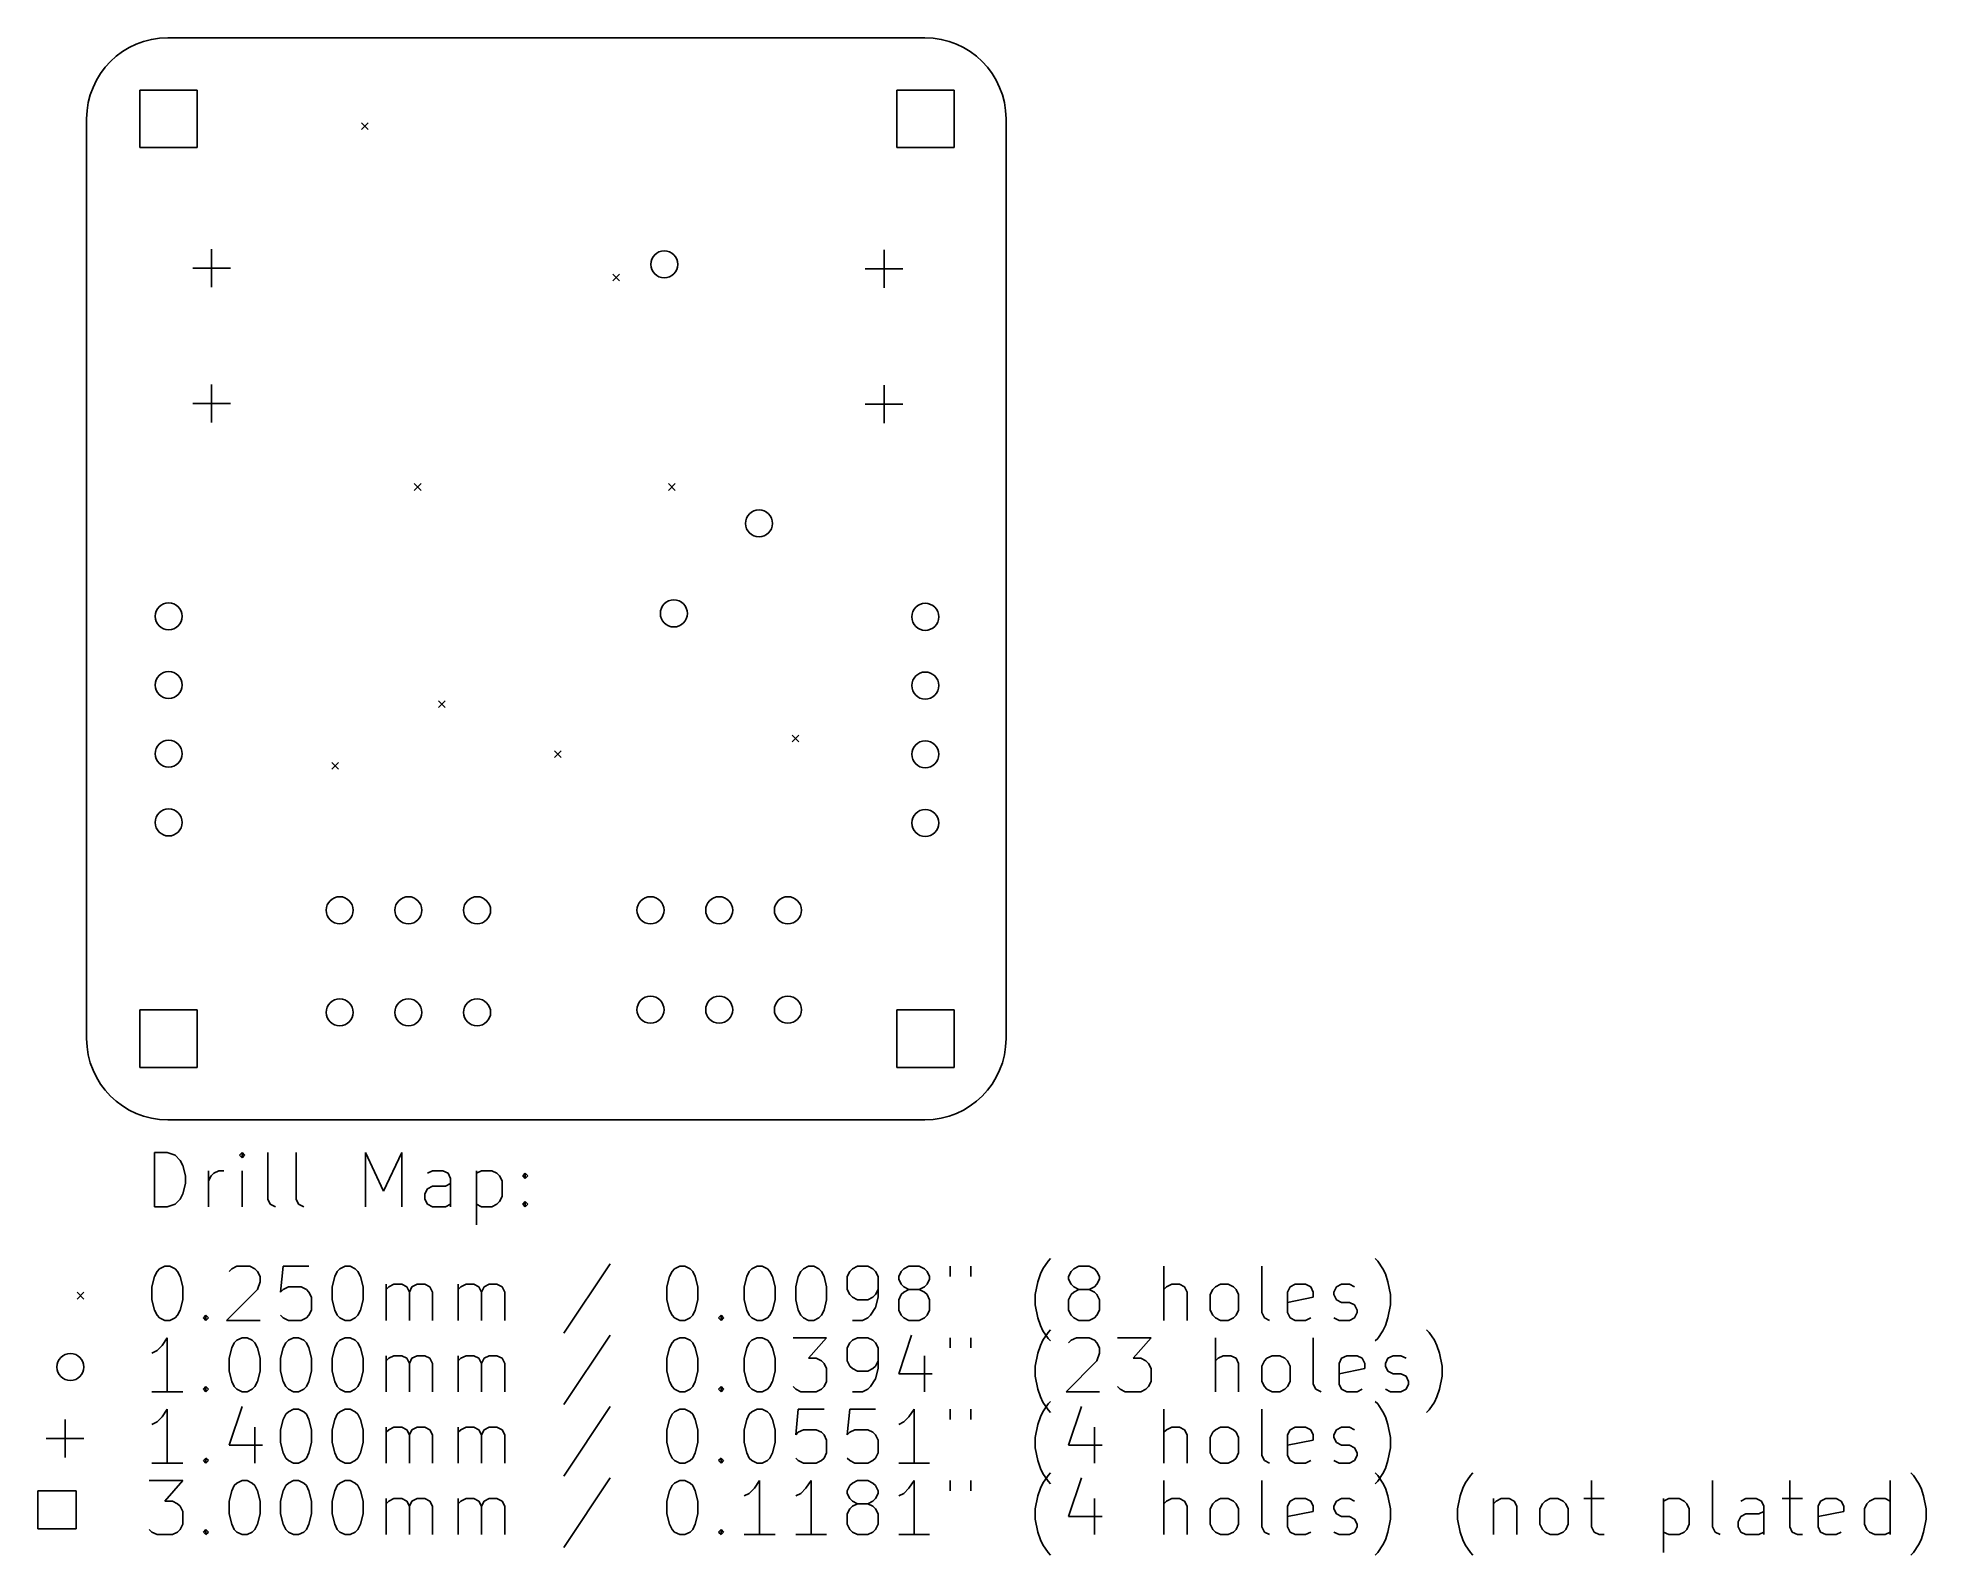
# Model space of a CAD drawing. Extents: x 111.7 to 181.5, y -141.1 to -85.
import ezdxf

# ---------------------------------------------------------------- set-up
doc = ezdxf.new("R2010")
doc.units = 0
doc.layers.add('BLACK', color=7, linetype='CONTINUOUS')

msp = doc.modelspace()

# ---------------------------------------------------------------- linework, layer by layer
at = {"layer": 'BLACK', "linetype": 'CONTINUOUS'}
for p, q in [((116.4872, -84.9934), (144.4872, -84.9934)), ((117.57327, -86.93273), (115.45193, -86.93273)), ((115.45193, -86.93273), (115.45193, -89.05407)), ((117.57327, -89.05407), (117.57327, -86.93273)), ((145.57327, -86.93273), (143.45193, -86.93273)), ((143.45193, -86.93273), (143.45193, -89.05407)), ((145.57327, -89.05407), (145.57327, -86.93273)), ((113.4872, -121.9934), (113.4872, -87.9934)), ((147.4872, -87.9934), (147.4872, -121.9934)), ((123.6492, -88.14), (123.8992, -88.39)), ((123.8992, -88.14), (123.6492, -88.39)), ((115.45193, -89.05407), (117.57327, -89.05407)), ((143.45193, -89.05407), (145.57327, -89.05407)), ((118.11, -92.812), (118.11, -94.212)), ((142.9766, -92.8374), (142.9766, -94.2374)), ((117.41, -93.512), (118.81, -93.512)), ((142.2766, -93.5374), (143.6766, -93.5374)), ((132.9456, -93.728), (133.1956, -93.978)), ((133.1956, -93.728), (132.9456, -93.978)), ((118.11, -97.812), (118.11, -99.212)), ((142.9766, -97.8374), (142.9766, -99.2374)), ((117.41, -98.512), (118.81, -98.512)), ((142.2766, -98.5374), (143.6766, -98.5374)), ((125.605, -101.475), (125.855, -101.725)), ((125.855, -101.475), (125.605, -101.725)), ((135.003, -101.475), (135.253, -101.725)), ((135.253, -101.475), (135.003, -101.725)), ((126.494, -109.5014), (126.744, -109.7514)), ((126.744, -109.5014), (126.494, -109.7514)), ((139.575, -110.7714), (139.825, -111.0214)), ((139.825, -110.7714), (139.575, -111.0214)), ((130.7866, -111.3556), (131.0366, -111.6056)), ((131.0366, -111.3556), (130.7866, -111.6056)), ((122.557, -111.7874), (122.807, -112.0374)), ((122.807, -111.7874), (122.557, -112.0374)), ((117.57327, -120.93273), (115.45193, -120.93273)), ((115.45193, -120.93273), (115.45193, -123.05407)), ((117.57327, -123.05407), (117.57327, -120.93273)), ((145.57327, -120.93273), (143.45193, -120.93273)), ((143.45193, -120.93273), (143.45193, -123.05407)), ((145.57327, -123.05407), (145.57327, -120.93273)), ((115.45193, -123.05407), (117.57327, -123.05407)), ((143.45193, -123.05407), (145.57327, -123.05407)), ((144.4872, -124.9934), (116.4872, -124.9934)), ((115.994968, -128.208238), (115.994968, -126.208238)), ((115.994968, -126.208238), (116.471158, -126.208238)), ((116.471158, -126.208238), (116.756873, -126.303476)), ((116.756873, -126.303476), (116.947349, -126.493952)), ((119.233063, -126.208238), (119.137825, -126.303476)), ((119.137825, -126.303476), (119.233063, -126.398714)), ((119.328301, -126.303476), (119.233063, -126.208238)), ((119.233063, -126.208238), (119.233063, -126.398714)), ((119.233063, -126.398714), (119.328301, -126.303476)), ((120.185444, -127.922523), (120.185444, -126.208238)), ((121.233063, -127.922523), (121.233063, -126.208238)), ((123.804492, -128.208238), (123.804492, -126.208238)), ((123.804492, -126.208238), (124.471159, -127.636809)), ((124.471159, -127.636809), (125.137825, -126.208238)), ((125.137825, -126.208238), (125.137825, -128.208238)), ((116.947349, -126.493952), (117.042587, -126.684428)), ((117.042587, -126.684428), (117.137825, -127.06538)), ((117.137825, -127.06538), (117.137825, -127.351095)), ((117.994968, -128.208238), (117.994968, -126.874904)), ((117.994968, -127.255857), (118.090206, -127.06538)), ((118.090206, -127.06538), (118.185444, -126.970142)), ((118.185444, -126.970142), (118.37592, -126.874904)), ((118.37592, -126.874904), (118.566397, -126.874904)), ((119.233063, -128.208238), (119.233063, -126.874904)), ((126.280682, -126.874904), (126.090206, -126.970142)), ((126.661635, -126.874904), (126.280682, -126.874904)), ((126.852111, -126.970142), (126.661635, -126.874904)), ((126.947349, -127.160619), (126.852111, -126.970142)), ((127.89973, -126.874904), (127.89973, -128.874904)), ((127.89973, -126.970142), (128.090206, -126.874904)), ((128.090206, -126.874904), (128.471159, -126.874904)), ((128.471159, -126.874904), (128.661635, -126.970142)), ((128.661635, -126.970142), (128.756873, -127.06538)), ((128.756873, -127.06538), (128.852111, -127.255857)), ((129.614016, -127.06538), (129.709254, -126.970142)), ((129.709254, -127.160619), (129.614016, -127.06538)), ((129.709254, -126.970142), (129.804492, -127.06538)), ((129.709254, -126.970142), (129.709254, -127.160619)), ((129.804492, -127.06538), (129.709254, -127.160619)), ((117.042587, -127.732047), (116.947349, -127.922523)), ((117.137825, -127.351095), (117.042587, -127.732047)), ((125.994968, -127.732047), (126.090206, -127.541571)), ((125.994968, -127.922523), (125.994968, -127.732047)), ((126.090206, -127.541571), (126.280682, -127.446333)), ((126.280682, -127.446333), (126.756873, -127.446333)), ((126.756873, -127.446333), (126.947349, -127.351095)), ((126.947349, -128.208238), (126.947349, -127.160619)), ((128.852111, -127.255857), (128.852111, -127.827285)), ((116.471158, -128.208238), (115.994968, -128.208238)), ((116.756873, -128.113), (116.471158, -128.208238)), ((116.947349, -127.922523), (116.756873, -128.113)), ((120.280682, -128.113), (120.185444, -127.922523)), ((120.471158, -128.208238), (120.280682, -128.113)), ((121.328301, -128.113), (121.233063, -127.922523)), ((121.518777, -128.208238), (121.328301, -128.113)), ((126.090206, -128.113), (125.994968, -127.922523)), ((126.280682, -128.208238), (126.090206, -128.113)), ((126.756873, -128.208238), (126.280682, -128.208238)), ((126.947349, -128.113), (126.756873, -128.208238)), ((128.090206, -128.208238), (127.89973, -128.113)), ((128.471159, -128.208238), (128.090206, -128.208238)), ((128.661635, -128.113), (128.471159, -128.208238)), ((128.756873, -128.017761), (128.661635, -128.113)), ((128.852111, -127.827285), (128.756873, -128.017761)), ((129.614016, -128.113), (129.709254, -128.017761)), ((129.709254, -128.208238), (129.614016, -128.113)), ((129.709254, -128.017761), (129.804492, -128.113)), ((129.709254, -128.017761), (129.709254, -128.208238)), ((129.804492, -128.113), (129.709254, -128.208238)), ((116.090206, -130.598714), (116.185444, -130.503476)), ((116.185444, -130.503476), (116.37592, -130.408238)), ((116.37592, -130.408238), (116.566397, -130.408238)), ((116.566397, -130.408238), (116.756873, -130.503476)), ((116.756873, -130.503476), (116.852111, -130.598714)), ((118.756873, -130.598714), (118.852111, -130.503476)), ((118.852111, -130.503476), (119.042587, -130.408238)), ((119.042587, -130.408238), (119.518778, -130.408238)), ((119.518778, -130.408238), (119.709254, -130.503476)), ((119.709254, -130.503476), (119.804492, -130.598714)), ((120.756873, -130.408238), (120.661635, -131.360619)), ((121.709254, -130.408238), (120.756873, -130.408238)), ((122.756873, -130.598714), (122.852111, -130.503476)), ((122.852111, -130.503476), (123.042587, -130.408238)), ((123.042587, -130.408238), (123.233064, -130.408238)), ((123.233064, -130.408238), (123.42354, -130.503476)), ((123.42354, -130.503476), (123.518778, -130.598714)), ((132.852112, -130.313), (131.137827, -132.884428)), ((135.137827, -130.598714), (135.233065, -130.503476)), ((135.233065, -130.503476), (135.423541, -130.408238)), ((135.423541, -130.408238), (135.614018, -130.408238)), ((135.614018, -130.408238), (135.804494, -130.503476)), ((135.804494, -130.503476), (135.899732, -130.598714)), ((137.99497, -130.598714), (138.090208, -130.503476)), ((138.090208, -130.503476), (138.280684, -130.408238)), ((138.280684, -130.408238), (138.471161, -130.408238)), ((138.471161, -130.408238), (138.661637, -130.503476)), ((138.661637, -130.503476), (138.756875, -130.598714)), ((139.899732, -130.598714), (139.99497, -130.503476)), ((139.99497, -130.503476), (140.185446, -130.408238)), ((140.185446, -130.408238), (140.375923, -130.408238)), ((140.375923, -130.408238), (140.566399, -130.503476)), ((140.566399, -130.503476), (140.661637, -130.598714)), ((141.804494, -130.503476), (141.709256, -130.598714)), ((141.99497, -130.408238), (141.804494, -130.503476)), ((142.375923, -130.408238), (141.99497, -130.408238)), ((142.566399, -130.503476), (142.375923, -130.408238)), ((142.661637, -130.598714), (142.566399, -130.503476)), ((143.614018, -130.598714), (143.709256, -130.503476)), ((143.709256, -130.503476), (143.899732, -130.408238)), ((143.899732, -130.408238), (144.280685, -130.408238)), ((144.280685, -130.408238), (144.471161, -130.503476)), ((144.471161, -130.503476), (144.566399, -130.598714)), ((145.423542, -130.408238), (145.423542, -130.78919)), ((146.185447, -130.408238), (146.185447, -130.78919)), ((148.756876, -130.693952), (148.852114, -130.503476)), ((148.852114, -130.503476), (149.04259, -130.217761)), ((149.04259, -130.217761), (149.137829, -130.122523)), ((149.899733, -130.598714), (149.994971, -130.503476)), ((149.994971, -130.503476), (150.185447, -130.408238)), ((150.185447, -130.408238), (150.5664, -130.408238)), ((150.5664, -130.408238), (150.756876, -130.503476)), ((150.756876, -130.503476), (150.852114, -130.598714)), ((153.328305, -132.408238), (153.328305, -130.408238)), ((156.947353, -132.122523), (156.947353, -130.408238)), ((161.233068, -130.217761), (161.13783, -130.122523)), ((161.423544, -130.503476), (161.233068, -130.217761)), ((161.518782, -130.693952), (161.423544, -130.503476)), ((115.89973, -131.170142), (115.994968, -130.78919)), ((115.89973, -131.646333), (115.89973, -131.170142)), ((115.994968, -130.78919), (116.090206, -130.598714)), ((116.852111, -130.598714), (116.947349, -130.78919)), ((116.947349, -130.78919), (117.042587, -131.170142)), ((117.042587, -131.170142), (117.042587, -131.646333)), ((119.804492, -131.26538), (118.661635, -132.408238)), ((119.804492, -130.598714), (119.89973, -130.78919)), ((119.89973, -130.979666), (119.804492, -131.26538)), ((119.89973, -130.78919), (119.89973, -130.979666)), ((120.661635, -131.360619), (120.756873, -131.26538)), ((120.756873, -131.26538), (120.947349, -131.170142)), ((120.947349, -131.170142), (121.42354, -131.170142)), ((121.42354, -131.170142), (121.614016, -131.26538)), ((121.614016, -131.26538), (121.709254, -131.360619)), ((122.566397, -131.170142), (122.661635, -130.78919)), ((122.566397, -131.646333), (122.566397, -131.170142)), ((122.661635, -130.78919), (122.756873, -130.598714)), ((123.518778, -130.598714), (123.614016, -130.78919)), ((123.614016, -130.78919), (123.709254, -131.170142)), ((123.709254, -131.170142), (123.709254, -131.646333)), ((124.566397, -132.408238), (124.566397, -131.074904)), ((124.566397, -131.26538), (124.661635, -131.170142)), ((124.661635, -131.170142), (124.852111, -131.074904)), ((124.852111, -131.074904), (125.137826, -131.074904)), ((125.137826, -131.074904), (125.328302, -131.170142)), ((125.328302, -131.170142), (125.42354, -131.360619)), ((125.42354, -131.360619), (125.518778, -131.170142)), ((125.518778, -131.170142), (125.709254, -131.074904)), ((125.709254, -131.074904), (125.994968, -131.074904)), ((125.994968, -131.074904), (126.185445, -131.170142)), ((126.185445, -131.170142), (126.280683, -131.360619)), ((127.233064, -132.408238), (127.233064, -131.074904)), ((127.233064, -131.26538), (127.328302, -131.170142)), ((127.328302, -131.170142), (127.518778, -131.074904)), ((127.518778, -131.074904), (127.804493, -131.074904)), ((127.804493, -131.074904), (127.994969, -131.170142)), ((127.994969, -131.170142), (128.090207, -131.360619)), ((128.090207, -131.360619), (128.185445, -131.170142)), ((128.185445, -131.170142), (128.375921, -131.074904)), ((128.375921, -131.074904), (128.661635, -131.074904)), ((128.661635, -131.074904), (128.852112, -131.170142)), ((128.852112, -131.170142), (128.94735, -131.360619)), ((134.947351, -131.170142), (135.042589, -130.78919)), ((134.947351, -131.646333), (134.947351, -131.170142)), ((135.042589, -130.78919), (135.137827, -130.598714)), ((135.899732, -130.598714), (135.99497, -130.78919)), ((135.99497, -130.78919), (136.090208, -131.170142)), ((136.090208, -131.170142), (136.090208, -131.646333)), ((137.804494, -131.170142), (137.899732, -130.78919)), ((137.804494, -131.646333), (137.804494, -131.170142)), ((137.899732, -130.78919), (137.99497, -130.598714)), ((138.756875, -130.598714), (138.852113, -130.78919)), ((138.852113, -130.78919), (138.947351, -131.170142)), ((138.947351, -131.170142), (138.947351, -131.646333)), ((139.709256, -131.170142), (139.804494, -130.78919)), ((139.709256, -131.646333), (139.709256, -131.170142)), ((139.804494, -130.78919), (139.899732, -130.598714)), ((140.661637, -130.598714), (140.756875, -130.78919)), ((140.756875, -130.78919), (140.852113, -131.170142)), ((140.852113, -131.170142), (140.852113, -131.646333)), ((141.709256, -130.598714), (141.614018, -130.78919)), ((141.614018, -130.78919), (141.614018, -131.26538)), ((141.614018, -131.26538), (141.709256, -131.455857)), ((142.756875, -130.78919), (142.661637, -130.598714)), ((142.661637, -131.455857), (142.756875, -131.26538)), ((142.756875, -131.551095), (142.756875, -130.78919)), ((143.51878, -130.78919), (143.614018, -130.598714)), ((143.51878, -130.884428), (143.51878, -130.78919)), ((143.614018, -131.074904), (143.51878, -130.884428)), ((143.709256, -131.170142), (143.614018, -131.074904)), ((143.899732, -131.26538), (143.709256, -131.170142)), ((143.899732, -131.26538), (143.709256, -131.360619)), ((144.280685, -131.26538), (143.899732, -131.26538)), ((144.471161, -131.170142), (144.280685, -131.26538)), ((144.471161, -131.360619), (144.280685, -131.26538)), ((144.566399, -131.074904), (144.471161, -131.170142)), ((144.566399, -130.598714), (144.661637, -130.78919)), ((144.661637, -130.884428), (144.566399, -131.074904)), ((144.661637, -130.78919), (144.661637, -130.884428)), ((148.5664, -131.455857), (148.661638, -130.979666)), ((148.661638, -130.979666), (148.756876, -130.693952)), ((149.804495, -130.78919), (149.899733, -130.598714)), ((149.804495, -130.884428), (149.804495, -130.78919)), ((149.899733, -131.074904), (149.804495, -130.884428)), ((149.994971, -131.170142), (149.899733, -131.074904)), ((150.185447, -131.26538), (149.994971, -131.170142)), ((150.185447, -131.26538), (149.994971, -131.360619)), ((150.5664, -131.26538), (150.185447, -131.26538)), ((150.756876, -131.170142), (150.5664, -131.26538)), ((150.756876, -131.360619), (150.5664, -131.26538)), ((150.852114, -131.074904), (150.756876, -131.170142)), ((150.852114, -130.598714), (150.947352, -130.78919)), ((150.947352, -130.884428), (150.852114, -131.074904)), ((150.947352, -130.78919), (150.947352, -130.884428)), ((153.423543, -131.170142), (153.328305, -131.26538)), ((153.614019, -131.074904), (153.423543, -131.170142)), ((153.899734, -131.074904), (153.614019, -131.074904)), ((154.09021, -131.170142), (153.899734, -131.074904)), ((154.185448, -131.360619), (154.09021, -131.170142)), ((155.042591, -131.455857), (155.137829, -131.26538)), ((155.137829, -131.26538), (155.233067, -131.170142)), ((155.233067, -131.170142), (155.423543, -131.074904)), ((155.423543, -131.074904), (155.709258, -131.074904)), ((155.709258, -131.074904), (155.899734, -131.170142)), ((155.899734, -131.170142), (155.994972, -131.26538)), ((155.994972, -131.26538), (156.09021, -131.455857)), ((157.899734, -131.360619), (157.994972, -131.170142)), ((157.994972, -131.170142), (158.185448, -131.074904)), ((158.185448, -131.074904), (158.566401, -131.074904)), ((158.566401, -131.074904), (158.756877, -131.170142)), ((158.756877, -131.170142), (158.852115, -131.360619)), ((159.61402, -131.360619), (159.709258, -131.170142)), ((159.709258, -131.170142), (159.899734, -131.074904)), ((159.899734, -131.074904), (160.185448, -131.074904)), ((160.185448, -131.074904), (160.375925, -131.170142)), ((161.61402, -130.979666), (161.518782, -130.693952)), ((161.709258, -131.455857), (161.61402, -130.979666)), ((113.1372, -131.3684), (113.3872, -131.6184)), ((113.3872, -131.3684), (113.1372, -131.6184)), ((115.994968, -132.027285), (115.89973, -131.646333)), ((117.042587, -131.646333), (116.947349, -132.027285)), ((121.709254, -131.360619), (121.804492, -131.551095)), ((121.804492, -131.551095), (121.804492, -132.027285)), ((122.661635, -132.027285), (122.566397, -131.646333)), ((123.709254, -131.646333), (123.614016, -132.027285)), ((125.42354, -131.360619), (125.42354, -132.408238)), ((126.280683, -131.360619), (126.280683, -132.408238)), ((128.090207, -131.360619), (128.090207, -132.408238)), ((128.94735, -131.360619), (128.94735, -132.408238)), ((135.042589, -132.027285), (134.947351, -131.646333)), ((136.090208, -131.646333), (135.99497, -132.027285)), ((137.899732, -132.027285), (137.804494, -131.646333)), ((138.947351, -131.646333), (138.852113, -132.027285)), ((139.804494, -132.027285), (139.709256, -131.646333)), ((140.852113, -131.646333), (140.756875, -132.027285)), ((141.709256, -131.455857), (141.804494, -131.551095)), ((141.804494, -131.551095), (141.99497, -131.646333)), ((141.99497, -131.646333), (142.375923, -131.646333)), ((142.375923, -131.646333), (142.566399, -131.551095)), ((142.471161, -132.217761), (142.661637, -131.932047)), ((142.566399, -131.551095), (142.661637, -131.455857)), ((142.661637, -131.932047), (142.756875, -131.551095)), ((143.614018, -131.455857), (143.51878, -131.646333)), ((143.51878, -131.646333), (143.51878, -132.027285)), ((143.709256, -131.360619), (143.614018, -131.455857)), ((144.566399, -131.455857), (144.471161, -131.360619)), ((144.661637, -131.646333), (144.566399, -131.455857)), ((144.661637, -132.027285), (144.661637, -131.646333)), ((148.5664, -131.836809), (148.5664, -131.455857)), ((148.661638, -132.313), (148.5664, -131.836809)), ((149.899733, -131.455857), (149.804495, -131.646333)), ((149.804495, -131.646333), (149.804495, -132.027285)), ((149.994971, -131.360619), (149.899733, -131.455857)), ((150.852114, -131.455857), (150.756876, -131.360619)), ((150.947352, -131.646333), (150.852114, -131.455857)), ((150.947352, -132.027285), (150.947352, -131.646333)), ((154.185448, -132.408238), (154.185448, -131.360619)), ((155.042591, -132.027285), (155.042591, -131.455857)), ((156.09021, -131.455857), (156.09021, -132.027285)), ((157.899734, -132.122523), (157.899734, -131.360619)), ((158.852115, -131.551095), (157.899734, -131.741571)), ((158.852115, -131.360619), (158.852115, -131.551095)), ((159.61402, -131.455857), (159.61402, -131.360619)), ((159.709258, -131.646333), (159.61402, -131.455857)), ((159.899734, -131.741571), (159.709258, -131.646333)), ((160.185448, -131.741571), (159.899734, -131.741571)), ((160.375925, -131.836809), (160.185448, -131.741571)), ((160.471163, -132.027285), (160.375925, -131.836809)), ((161.61402, -132.313), (161.709258, -131.836809)), ((161.709258, -131.836809), (161.709258, -131.455857)), ((116.090206, -132.217761), (115.994968, -132.027285)), ((116.185444, -132.313), (116.090206, -132.217761)), ((116.37592, -132.408238), (116.185444, -132.313)), ((116.566397, -132.408238), (116.37592, -132.408238)), ((116.756873, -132.313), (116.566397, -132.408238)), ((116.852111, -132.217761), (116.756873, -132.313)), ((116.947349, -132.027285), (116.852111, -132.217761)), ((117.804492, -132.313), (117.89973, -132.217761)), ((117.89973, -132.408238), (117.804492, -132.313)), ((117.89973, -132.217761), (117.994968, -132.313)), ((117.89973, -132.217761), (117.89973, -132.408238)), ((117.994968, -132.313), (117.89973, -132.408238)), ((118.661635, -132.408238), (119.89973, -132.408238)), ((120.756873, -132.313), (120.661635, -132.217761)), ((120.947349, -132.408238), (120.756873, -132.313)), ((121.42354, -132.408238), (120.947349, -132.408238)), ((121.614016, -132.313), (121.42354, -132.408238)), ((121.709254, -132.217761), (121.614016, -132.313)), ((121.804492, -132.027285), (121.709254, -132.217761)), ((122.756873, -132.217761), (122.661635, -132.027285)), ((122.852111, -132.313), (122.756873, -132.217761)), ((123.042587, -132.408238), (122.852111, -132.313)), ((123.233064, -132.408238), (123.042587, -132.408238)), ((123.42354, -132.313), (123.233064, -132.408238)), ((123.518778, -132.217761), (123.42354, -132.313)), ((123.614016, -132.027285), (123.518778, -132.217761)), ((135.137827, -132.217761), (135.042589, -132.027285)), ((135.233065, -132.313), (135.137827, -132.217761)), ((135.423541, -132.408238), (135.233065, -132.313)), ((135.614018, -132.408238), (135.423541, -132.408238)), ((135.804494, -132.313), (135.614018, -132.408238)), ((135.899732, -132.217761), (135.804494, -132.313)), ((135.99497, -132.027285), (135.899732, -132.217761)), ((136.852113, -132.313), (136.947351, -132.217761)), ((136.947351, -132.408238), (136.852113, -132.313)), ((136.947351, -132.217761), (137.042589, -132.313)), ((136.947351, -132.217761), (136.947351, -132.408238)), ((137.042589, -132.313), (136.947351, -132.408238)), ((137.99497, -132.217761), (137.899732, -132.027285)), ((138.090208, -132.313), (137.99497, -132.217761)), ((138.280684, -132.408238), (138.090208, -132.313)), ((138.471161, -132.408238), (138.280684, -132.408238)), ((138.661637, -132.313), (138.471161, -132.408238)), ((138.756875, -132.217761), (138.661637, -132.313)), ((138.852113, -132.027285), (138.756875, -132.217761)), ((139.899732, -132.217761), (139.804494, -132.027285)), ((139.99497, -132.313), (139.899732, -132.217761)), ((140.185446, -132.408238), (139.99497, -132.313)), ((140.375923, -132.408238), (140.185446, -132.408238)), ((140.566399, -132.313), (140.375923, -132.408238)), ((140.661637, -132.217761), (140.566399, -132.313)), ((140.756875, -132.027285), (140.661637, -132.217761)), ((141.804494, -132.408238), (142.185446, -132.408238)), ((142.185446, -132.408238), (142.375923, -132.313)), ((142.375923, -132.313), (142.471161, -132.217761)), ((143.51878, -132.027285), (143.614018, -132.217761)), ((143.614018, -132.217761), (143.709256, -132.313)), ((143.709256, -132.313), (143.899732, -132.408238)), ((143.899732, -132.408238), (144.280685, -132.408238)), ((144.280685, -132.408238), (144.471161, -132.313)), ((144.471161, -132.313), (144.566399, -132.217761)), ((144.566399, -132.217761), (144.661637, -132.027285)), ((148.756876, -132.598714), (148.661638, -132.313)), ((148.852114, -132.78919), (148.756876, -132.598714)), ((149.804495, -132.027285), (149.899733, -132.217761)), ((149.899733, -132.217761), (149.994971, -132.313)), ((149.994971, -132.313), (150.185447, -132.408238)), ((150.185447, -132.408238), (150.5664, -132.408238)), ((150.5664, -132.408238), (150.756876, -132.313)), ((150.756876, -132.313), (150.852114, -132.217761)), ((150.852114, -132.217761), (150.947352, -132.027285)), ((155.137829, -132.217761), (155.042591, -132.027285)), ((155.233067, -132.313), (155.137829, -132.217761)), ((155.423543, -132.408238), (155.233067, -132.313)), ((155.709258, -132.408238), (155.423543, -132.408238)), ((155.899734, -132.313), (155.709258, -132.408238)), ((155.994972, -132.217761), (155.899734, -132.313)), ((156.09021, -132.027285), (155.994972, -132.217761)), ((157.042591, -132.313), (156.947353, -132.122523)), ((157.233067, -132.408238), (157.042591, -132.313)), ((157.994972, -132.313), (157.899734, -132.122523)), ((158.185448, -132.408238), (157.994972, -132.313)), ((158.566401, -132.408238), (158.185448, -132.408238)), ((158.756877, -132.313), (158.566401, -132.408238)), ((159.61402, -132.313), (159.804496, -132.408238)), ((159.804496, -132.408238), (160.185448, -132.408238)), ((160.185448, -132.408238), (160.375925, -132.313)), ((160.375925, -132.313), (160.471163, -132.122523)), ((160.471163, -132.122523), (160.471163, -132.027285)), ((161.423544, -132.78919), (161.518782, -132.598714)), ((161.518782, -132.598714), (161.61402, -132.313)), ((116.280682, -133.333952), (116.090206, -133.524428)), ((116.471158, -133.048238), (116.280682, -133.333952)), ((116.471158, -135.048238), (116.471158, -133.048238)), ((118.852111, -133.42919), (118.947349, -133.238714)), ((118.947349, -133.238714), (119.042587, -133.143476)), ((119.042587, -133.143476), (119.233063, -133.048238)), ((119.233063, -133.048238), (119.42354, -133.048238)), ((119.42354, -133.048238), (119.614016, -133.143476)), ((119.614016, -133.143476), (119.709254, -133.238714)), ((119.709254, -133.238714), (119.804492, -133.42919)), ((120.756873, -133.42919), (120.852111, -133.238714)), ((120.852111, -133.238714), (120.947349, -133.143476)), ((120.947349, -133.143476), (121.137825, -133.048238)), ((121.137825, -133.048238), (121.328302, -133.048238)), ((121.328302, -133.048238), (121.518778, -133.143476)), ((121.518778, -133.143476), (121.614016, -133.238714)), ((121.614016, -133.238714), (121.709254, -133.42919)), ((122.661635, -133.42919), (122.756873, -133.238714)), ((122.756873, -133.238714), (122.852111, -133.143476)), ((122.852111, -133.143476), (123.042587, -133.048238)), ((123.042587, -133.048238), (123.233064, -133.048238)), ((123.233064, -133.048238), (123.42354, -133.143476)), ((123.42354, -133.143476), (123.518778, -133.238714)), ((123.518778, -133.238714), (123.614016, -133.42919)), ((132.852112, -132.953), (131.137827, -135.524428)), ((135.042589, -133.42919), (135.137827, -133.238714)), ((135.137827, -133.238714), (135.233065, -133.143476)), ((135.233065, -133.143476), (135.423541, -133.048238)), ((135.423541, -133.048238), (135.614018, -133.048238)), ((135.614018, -133.048238), (135.804494, -133.143476)), ((135.804494, -133.143476), (135.899732, -133.238714)), ((135.899732, -133.238714), (135.99497, -133.42919)), ((137.899732, -133.42919), (137.99497, -133.238714)), ((137.99497, -133.238714), (138.090208, -133.143476)), ((138.090208, -133.143476), (138.280684, -133.048238)), ((138.280684, -133.048238), (138.471161, -133.048238)), ((138.471161, -133.048238), (138.661637, -133.143476)), ((138.661637, -133.143476), (138.756875, -133.238714)), ((138.756875, -133.238714), (138.852113, -133.42919)), ((139.614018, -133.048238), (140.852113, -133.048238)), ((140.852113, -133.048238), (140.185446, -133.810142)), ((141.709256, -133.238714), (141.614018, -133.42919)), ((141.804494, -133.143476), (141.709256, -133.238714)), ((141.99497, -133.048238), (141.804494, -133.143476)), ((142.375923, -133.048238), (141.99497, -133.048238)), ((142.566399, -133.143476), (142.375923, -133.048238)), ((142.661637, -133.238714), (142.566399, -133.143476)), ((142.756875, -133.42919), (142.661637, -133.238714)), ((143.99497, -132.953), (143.51878, -134.381571)), ((145.423542, -133.048238), (145.423542, -133.42919)), ((146.185447, -133.048238), (146.185447, -133.42919)), ((148.661638, -133.619666), (148.756876, -133.333952)), ((148.756876, -133.333952), (148.852114, -133.143476)), ((149.04259, -133.074904), (148.852114, -132.78919)), ((148.852114, -133.143476), (149.04259, -132.857761)), ((149.04259, -132.857761), (149.137829, -132.762523)), ((149.137829, -133.170142), (149.04259, -133.074904)), ((149.804495, -133.238714), (149.899733, -133.143476)), ((149.899733, -133.143476), (150.090209, -133.048238)), ((150.090209, -133.048238), (150.5664, -133.048238)), ((150.5664, -133.048238), (150.756876, -133.143476)), ((150.756876, -133.143476), (150.852114, -133.238714)), ((150.852114, -133.238714), (150.947352, -133.42919)), ((151.614019, -133.048238), (152.852114, -133.048238)), ((152.852114, -133.048238), (152.185447, -133.810142)), ((155.233067, -135.048238), (155.233067, -133.048238)), ((158.852115, -134.762523), (158.852115, -133.048238)), ((161.13783, -133.170142), (161.233068, -133.074904)), ((161.233068, -133.074904), (161.423544, -132.78919)), ((163.13783, -132.857761), (163.042592, -132.762523)), ((163.328306, -133.143476), (163.13783, -132.857761)), ((163.423544, -133.333952), (163.328306, -133.143476)), ((163.518782, -133.619666), (163.423544, -133.333952)), ((116.090206, -133.524428), (115.89973, -133.619666)), ((118.756873, -133.810142), (118.852111, -133.42919)), ((118.756873, -134.286333), (118.756873, -133.810142)), ((119.804492, -133.42919), (119.89973, -133.810142)), ((119.89973, -133.810142), (119.89973, -134.286333)), ((120.661635, -133.810142), (120.756873, -133.42919)), ((120.661635, -134.286333), (120.661635, -133.810142)), ((121.709254, -133.42919), (121.804492, -133.810142)), ((121.804492, -133.810142), (121.804492, -134.286333)), ((122.566397, -133.810142), (122.661635, -133.42919)), ((122.566397, -134.286333), (122.566397, -133.810142)), ((123.614016, -133.42919), (123.709254, -133.810142)), ((123.709254, -133.810142), (123.709254, -134.286333)), ((124.566397, -135.048238), (124.566397, -133.714904)), ((124.566397, -133.90538), (124.661635, -133.810142)), ((124.661635, -133.810142), (124.852111, -133.714904)), ((124.852111, -133.714904), (125.137826, -133.714904)), ((125.137826, -133.714904), (125.328302, -133.810142)), ((125.328302, -133.810142), (125.42354, -134.000619)), ((125.42354, -134.000619), (125.518778, -133.810142)), ((125.42354, -134.000619), (125.42354, -135.048238)), ((125.518778, -133.810142), (125.709254, -133.714904)), ((125.709254, -133.714904), (125.994968, -133.714904)), ((125.994968, -133.714904), (126.185445, -133.810142)), ((126.185445, -133.810142), (126.280683, -134.000619)), ((126.280683, -134.000619), (126.280683, -135.048238)), ((127.233064, -135.048238), (127.233064, -133.714904)), ((127.233064, -133.90538), (127.328302, -133.810142)), ((127.328302, -133.810142), (127.518778, -133.714904)), ((127.518778, -133.714904), (127.804493, -133.714904)), ((127.804493, -133.714904), (127.994969, -133.810142)), ((127.994969, -133.810142), (128.090207, -134.000619)), ((128.090207, -134.000619), (128.185445, -133.810142)), ((128.090207, -134.000619), (128.090207, -135.048238)), ((128.185445, -133.810142), (128.375921, -133.714904)), ((128.375921, -133.714904), (128.661635, -133.714904)), ((128.661635, -133.714904), (128.852112, -133.810142)), ((128.852112, -133.810142), (128.94735, -134.000619)), ((128.94735, -134.000619), (128.94735, -135.048238)), ((134.947351, -133.810142), (135.042589, -133.42919)), ((134.947351, -134.286333), (134.947351, -133.810142)), ((135.99497, -133.42919), (136.090208, -133.810142)), ((136.090208, -133.810142), (136.090208, -134.286333)), ((137.804494, -133.810142), (137.899732, -133.42919)), ((137.804494, -134.286333), (137.804494, -133.810142)), ((138.852113, -133.42919), (138.947351, -133.810142)), ((138.947351, -133.810142), (138.947351, -134.286333)), ((140.185446, -133.810142), (140.471161, -133.810142)), ((140.471161, -133.810142), (140.661637, -133.90538)), ((140.661637, -133.90538), (140.756875, -134.000619)), ((140.756875, -134.000619), (140.852113, -134.191095)), ((141.614018, -133.42919), (141.614018, -133.90538)), ((141.614018, -133.90538), (141.709256, -134.095857)), ((142.661637, -134.095857), (142.756875, -133.90538)), ((142.756875, -134.191095), (142.756875, -133.42919)), ((144.471161, -133.714904), (144.471161, -135.048238)), ((148.5664, -134.095857), (148.661638, -133.619666)), ((150.852114, -133.90538), (149.709257, -135.048238)), ((150.947352, -133.619666), (150.852114, -133.90538)), ((150.947352, -133.42919), (150.947352, -133.619666)), ((152.185447, -133.810142), (152.471162, -133.810142)), ((152.471162, -133.810142), (152.661638, -133.90538)), ((152.661638, -133.90538), (152.756876, -134.000619)), ((152.756876, -134.000619), (152.852114, -134.191095)), ((155.328305, -133.810142), (155.233067, -133.90538)), ((155.518781, -133.714904), (155.328305, -133.810142)), ((155.804496, -133.714904), (155.518781, -133.714904)), ((155.994972, -133.810142), (155.804496, -133.714904)), ((156.09021, -134.000619), (155.994972, -133.810142)), ((156.09021, -135.048238), (156.09021, -134.000619)), ((156.947353, -134.095857), (157.042591, -133.90538)), ((157.042591, -133.90538), (157.137829, -133.810142)), ((157.137829, -133.810142), (157.328305, -133.714904)), ((157.328305, -133.714904), (157.61402, -133.714904)), ((157.61402, -133.714904), (157.804496, -133.810142)), ((157.804496, -133.810142), (157.899734, -133.90538)), ((157.899734, -133.90538), (157.994972, -134.095857)), ((159.804496, -134.000619), (159.899734, -133.810142)), ((159.804496, -134.762523), (159.804496, -134.000619)), ((159.899734, -133.810142), (160.09021, -133.714904)), ((160.09021, -133.714904), (160.471163, -133.714904)), ((160.471163, -133.714904), (160.661639, -133.810142)), ((160.661639, -133.810142), (160.756877, -134.000619)), ((160.756877, -134.000619), (160.756877, -134.191095)), ((161.518782, -134.000619), (161.61402, -133.810142)), ((161.518782, -134.095857), (161.518782, -134.000619)), ((161.61402, -133.810142), (161.804496, -133.714904)), ((161.804496, -133.714904), (162.09021, -133.714904)), ((162.09021, -133.714904), (162.280687, -133.810142)), ((163.61402, -134.095857), (163.518782, -133.619666)), ((118.852111, -134.667285), (118.756873, -134.286333)), ((118.947349, -134.857761), (118.852111, -134.667285)), ((119.804492, -134.667285), (119.709254, -134.857761)), ((119.89973, -134.286333), (119.804492, -134.667285)), ((120.756873, -134.667285), (120.661635, -134.286333)), ((120.852111, -134.857761), (120.756873, -134.667285)), ((121.709254, -134.667285), (121.614016, -134.857761)), ((121.804492, -134.286333), (121.709254, -134.667285)), ((122.661635, -134.667285), (122.566397, -134.286333)), ((122.756873, -134.857761), (122.661635, -134.667285)), ((123.614016, -134.667285), (123.518778, -134.857761)), ((123.709254, -134.286333), (123.614016, -134.667285)), ((135.042589, -134.667285), (134.947351, -134.286333)), ((135.137827, -134.857761), (135.042589, -134.667285)), ((135.99497, -134.667285), (135.899732, -134.857761)), ((136.090208, -134.286333), (135.99497, -134.667285)), ((137.899732, -134.667285), (137.804494, -134.286333)), ((137.99497, -134.857761), (137.899732, -134.667285)), ((138.852113, -134.667285), (138.756875, -134.857761)), ((138.947351, -134.286333), (138.852113, -134.667285)), ((140.852113, -134.667285), (140.756875, -134.857761)), ((140.852113, -134.191095), (140.852113, -134.667285)), ((141.709256, -134.095857), (141.804494, -134.191095)), ((141.804494, -134.191095), (141.99497, -134.286333)), ((141.99497, -134.286333), (142.375923, -134.286333)), ((142.375923, -134.286333), (142.566399, -134.191095)), ((142.471161, -134.857761), (142.661637, -134.572047)), ((142.566399, -134.191095), (142.661637, -134.095857)), ((142.661637, -134.572047), (142.756875, -134.191095)), ((143.51878, -134.381571), (144.756875, -134.381571)), ((148.5664, -134.476809), (148.5664, -134.095857)), ((148.661638, -134.953), (148.5664, -134.476809)), ((152.852114, -134.667285), (152.756876, -134.857761)), ((152.852114, -134.191095), (152.852114, -134.667285)), ((156.947353, -134.667285), (156.947353, -134.095857)), ((157.042591, -134.857761), (156.947353, -134.667285)), ((157.994972, -134.667285), (157.899734, -134.857761)), ((157.994972, -134.095857), (157.994972, -134.667285)), ((158.947353, -134.953), (158.852115, -134.762523)), ((160.756877, -134.191095), (159.804496, -134.381571)), ((159.899734, -134.953), (159.804496, -134.762523)), ((161.61402, -134.286333), (161.518782, -134.095857)), ((161.804496, -134.381571), (161.61402, -134.286333)), ((162.09021, -134.381571), (161.804496, -134.381571)), ((162.280687, -134.476809), (162.09021, -134.381571)), ((162.375925, -134.667285), (162.280687, -134.476809)), ((162.280687, -134.953), (162.375925, -134.762523)), ((162.375925, -134.762523), (162.375925, -134.667285)), ((163.518782, -134.953), (163.61402, -134.476809)), ((163.61402, -134.476809), (163.61402, -134.095857)), ((117.042587, -135.048238), (115.89973, -135.048238)), ((117.804492, -134.953), (117.89973, -134.857761)), ((117.89973, -135.048238), (117.804492, -134.953)), ((117.89973, -134.857761), (117.994968, -134.953)), ((117.89973, -134.857761), (117.89973, -135.048238)), ((117.994968, -134.953), (117.89973, -135.048238)), ((119.042587, -134.953), (118.947349, -134.857761)), ((119.233063, -135.048238), (119.042587, -134.953)), ((119.42354, -135.048238), (119.233063, -135.048238)), ((119.614016, -134.953), (119.42354, -135.048238)), ((119.709254, -134.857761), (119.614016, -134.953)), ((120.947349, -134.953), (120.852111, -134.857761)), ((121.137825, -135.048238), (120.947349, -134.953)), ((121.328302, -135.048238), (121.137825, -135.048238)), ((121.518778, -134.953), (121.328302, -135.048238)), ((121.614016, -134.857761), (121.518778, -134.953)), ((122.852111, -134.953), (122.756873, -134.857761)), ((123.042587, -135.048238), (122.852111, -134.953)), ((123.233064, -135.048238), (123.042587, -135.048238)), ((123.42354, -134.953), (123.233064, -135.048238)), ((123.518778, -134.857761), (123.42354, -134.953)), ((135.233065, -134.953), (135.137827, -134.857761)), ((135.423541, -135.048238), (135.233065, -134.953)), ((135.614018, -135.048238), (135.423541, -135.048238)), ((135.804494, -134.953), (135.614018, -135.048238)), ((135.899732, -134.857761), (135.804494, -134.953)), ((136.852113, -134.953), (136.947351, -134.857761)), ((136.947351, -135.048238), (136.852113, -134.953)), ((136.947351, -134.857761), (137.042589, -134.953)), ((136.947351, -134.857761), (136.947351, -135.048238)), ((137.042589, -134.953), (136.947351, -135.048238)), ((138.090208, -134.953), (137.99497, -134.857761)), ((138.280684, -135.048238), (138.090208, -134.953)), ((138.471161, -135.048238), (138.280684, -135.048238)), ((138.661637, -134.953), (138.471161, -135.048238)), ((138.756875, -134.857761), (138.661637, -134.953)), ((139.709256, -134.953), (139.614018, -134.857761)), ((139.899732, -135.048238), (139.709256, -134.953)), ((140.471161, -135.048238), (139.899732, -135.048238)), ((140.661637, -134.953), (140.471161, -135.048238)), ((140.756875, -134.857761), (140.661637, -134.953)), ((141.804494, -135.048238), (142.185446, -135.048238)), ((142.185446, -135.048238), (142.375923, -134.953)), ((142.375923, -134.953), (142.471161, -134.857761)), ((148.756876, -135.238714), (148.661638, -134.953)), ((148.852114, -135.42919), (148.756876, -135.238714)), ((149.04259, -135.714904), (148.852114, -135.42919)), ((149.04259, -135.497761), (149.137829, -135.402523)), ((149.709257, -135.048238), (150.947352, -135.048238)), ((151.709257, -134.953), (151.614019, -134.857761)), ((151.899733, -135.048238), (151.709257, -134.953)), ((152.471162, -135.048238), (151.899733, -135.048238)), ((152.661638, -134.953), (152.471162, -135.048238)), ((152.756876, -134.857761), (152.661638, -134.953)), ((157.137829, -134.953), (157.042591, -134.857761)), ((157.328305, -135.048238), (157.137829, -134.953)), ((157.61402, -135.048238), (157.328305, -135.048238)), ((157.804496, -134.953), (157.61402, -135.048238)), ((157.899734, -134.857761), (157.804496, -134.953)), ((159.137829, -135.048238), (158.947353, -134.953)), ((160.09021, -135.048238), (159.899734, -134.953)), ((160.471163, -135.048238), (160.09021, -135.048238)), ((160.661639, -134.953), (160.471163, -135.048238)), ((161.233068, -135.497761), (161.13783, -135.402523)), ((161.518782, -134.953), (161.709258, -135.048238)), ((161.709258, -135.048238), (162.09021, -135.048238)), ((162.09021, -135.048238), (162.280687, -134.953)), ((163.13783, -135.714904), (163.328306, -135.42919)), ((163.328306, -135.42919), (163.423544, -135.238714)), ((163.423544, -135.238714), (163.518782, -134.953)), ((112.6872, -136.0734), (112.6872, -137.4734)), ((116.090206, -136.164428), (115.89973, -136.259666)), ((116.280682, -135.973952), (116.090206, -136.164428)), ((116.471158, -135.688238), (116.280682, -135.973952)), ((116.471158, -137.688238), (116.471158, -135.688238)), ((119.233063, -135.593), (118.756873, -137.021571)), ((120.661635, -136.450142), (120.756873, -136.06919)), ((120.756873, -136.06919), (120.852111, -135.878714)), ((120.852111, -135.878714), (120.947349, -135.783476)), ((120.947349, -135.783476), (121.137825, -135.688238)), ((121.137825, -135.688238), (121.328302, -135.688238)), ((121.328302, -135.688238), (121.518778, -135.783476)), ((121.518778, -135.783476), (121.614016, -135.878714)), ((121.614016, -135.878714), (121.709254, -136.06919)), ((121.709254, -136.06919), (121.804492, -136.450142)), ((122.566397, -136.450142), (122.661635, -136.06919)), ((122.661635, -136.06919), (122.756873, -135.878714)), ((122.756873, -135.878714), (122.852111, -135.783476)), ((122.852111, -135.783476), (123.042587, -135.688238)), ((123.042587, -135.688238), (123.233064, -135.688238)), ((123.233064, -135.688238), (123.42354, -135.783476)), ((123.42354, -135.783476), (123.518778, -135.878714)), ((123.518778, -135.878714), (123.614016, -136.06919)), ((123.614016, -136.06919), (123.709254, -136.450142)), ((132.852112, -135.593), (131.137827, -138.164428)), ((134.947351, -136.450142), (135.042589, -136.06919)), ((135.042589, -136.06919), (135.137827, -135.878714)), ((135.137827, -135.878714), (135.233065, -135.783476)), ((135.233065, -135.783476), (135.423541, -135.688238)), ((135.423541, -135.688238), (135.614018, -135.688238)), ((135.614018, -135.688238), (135.804494, -135.783476)), ((135.804494, -135.783476), (135.899732, -135.878714)), ((135.899732, -135.878714), (135.99497, -136.06919)), ((135.99497, -136.06919), (136.090208, -136.450142)), ((137.804494, -136.450142), (137.899732, -136.06919)), ((137.899732, -136.06919), (137.99497, -135.878714)), ((137.99497, -135.878714), (138.090208, -135.783476)), ((138.090208, -135.783476), (138.280684, -135.688238)), ((138.280684, -135.688238), (138.471161, -135.688238)), ((138.471161, -135.688238), (138.661637, -135.783476)), ((138.661637, -135.783476), (138.756875, -135.878714)), ((138.756875, -135.878714), (138.852113, -136.06919)), ((138.852113, -136.06919), (138.947351, -136.450142)), ((139.804494, -135.688238), (139.709256, -136.640619)), ((140.756875, -135.688238), (139.804494, -135.688238)), ((141.709256, -135.688238), (141.614018, -136.640619)), ((142.661637, -135.688238), (141.709256, -135.688238)), ((143.709256, -136.164428), (143.51878, -136.259666)), ((143.899732, -135.973952), (143.709256, -136.164428)), ((144.090208, -135.688238), (143.899732, -135.973952)), ((144.090208, -137.688238), (144.090208, -135.688238)), ((145.423542, -135.688238), (145.423542, -136.06919)), ((146.185447, -135.688238), (146.185447, -136.06919)), ((148.661638, -136.259666), (148.756876, -135.973952)), ((148.756876, -135.973952), (148.852114, -135.783476)), ((148.852114, -135.783476), (149.04259, -135.497761)), ((149.137829, -135.810142), (149.04259, -135.714904)), ((150.280685, -135.593), (149.804495, -137.021571)), ((153.328305, -137.688238), (153.328305, -135.688238)), ((156.947353, -137.402523), (156.947353, -135.688238)), ((161.423544, -135.783476), (161.233068, -135.497761)), ((161.518782, -135.973952), (161.423544, -135.783476)), ((161.61402, -136.259666), (161.518782, -135.973952)), ((163.042592, -135.810142), (163.13783, -135.714904)), ((111.9872, -136.7734), (113.3872, -136.7734)), ((119.709254, -136.354904), (119.709254, -137.688238)), ((120.661635, -136.926333), (120.661635, -136.450142)), ((121.804492, -136.450142), (121.804492, -136.926333)), ((122.566397, -136.926333), (122.566397, -136.450142)), ((123.709254, -136.450142), (123.709254, -136.926333)), ((124.566397, -137.688238), (124.566397, -136.354904)), ((124.566397, -136.54538), (124.661635, -136.450142)), ((124.661635, -136.450142), (124.852111, -136.354904)), ((124.852111, -136.354904), (125.137826, -136.354904)), ((125.137826, -136.354904), (125.328302, -136.450142)), ((125.328302, -136.450142), (125.42354, -136.640619)), ((125.42354, -136.640619), (125.518778, -136.450142)), ((125.42354, -136.640619), (125.42354, -137.688238)), ((125.518778, -136.450142), (125.709254, -136.354904)), ((125.709254, -136.354904), (125.994968, -136.354904)), ((125.994968, -136.354904), (126.185445, -136.450142)), ((126.185445, -136.450142), (126.280683, -136.640619)), ((126.280683, -136.640619), (126.280683, -137.688238)), ((127.233064, -137.688238), (127.233064, -136.354904)), ((127.233064, -136.54538), (127.328302, -136.450142)), ((127.328302, -136.450142), (127.518778, -136.354904)), ((127.518778, -136.354904), (127.804493, -136.354904)), ((127.804493, -136.354904), (127.994969, -136.450142)), ((127.994969, -136.450142), (128.090207, -136.640619)), ((128.090207, -136.640619), (128.185445, -136.450142)), ((128.090207, -136.640619), (128.090207, -137.688238)), ((128.185445, -136.450142), (128.375921, -136.354904)), ((128.375921, -136.354904), (128.661635, -136.354904)), ((128.661635, -136.354904), (128.852112, -136.450142)), ((128.852112, -136.450142), (128.94735, -136.640619)), ((128.94735, -136.640619), (128.94735, -137.688238)), ((134.947351, -136.926333), (134.947351, -136.450142)), ((136.090208, -136.450142), (136.090208, -136.926333)), ((137.804494, -136.926333), (137.804494, -136.450142)), ((138.947351, -136.450142), (138.947351, -136.926333)), ((139.709256, -136.640619), (139.804494, -136.54538)), ((139.804494, -136.54538), (139.99497, -136.450142)), ((139.99497, -136.450142), (140.471161, -136.450142)), ((140.471161, -136.450142), (140.661637, -136.54538)), ((140.661637, -136.54538), (140.756875, -136.640619)), ((140.756875, -136.640619), (140.852113, -136.831095)), ((140.852113, -136.831095), (140.852113, -137.307285)), ((141.614018, -136.640619), (141.709256, -136.54538)), ((141.709256, -136.54538), (141.899732, -136.450142)), ((141.899732, -136.450142), (142.375923, -136.450142)), ((142.375923, -136.450142), (142.566399, -136.54538)), ((142.566399, -136.54538), (142.661637, -136.640619)), ((142.661637, -136.640619), (142.756875, -136.831095)), ((142.756875, -136.831095), (142.756875, -137.307285)), ((148.5664, -136.735857), (148.661638, -136.259666)), ((148.5664, -137.116809), (148.5664, -136.735857)), ((150.756876, -136.354904), (150.756876, -137.688238)), ((153.423543, -136.450142), (153.328305, -136.54538)), ((153.614019, -136.354904), (153.423543, -136.450142)), ((153.899734, -136.354904), (153.614019, -136.354904)), ((154.09021, -136.450142), (153.899734, -136.354904)), ((154.185448, -136.640619), (154.09021, -136.450142)), ((154.185448, -137.688238), (154.185448, -136.640619)), ((155.042591, -136.735857), (155.137829, -136.54538)), ((155.042591, -137.307285), (155.042591, -136.735857)), ((155.137829, -136.54538), (155.233067, -136.450142)), ((155.233067, -136.450142), (155.423543, -136.354904)), ((155.423543, -136.354904), (155.709258, -136.354904)), ((155.709258, -136.354904), (155.899734, -136.450142)), ((155.899734, -136.450142), (155.994972, -136.54538)), ((155.994972, -136.54538), (156.09021, -136.735857)), ((156.09021, -136.735857), (156.09021, -137.307285)), ((157.899734, -136.640619), (157.994972, -136.450142)), ((157.899734, -137.402523), (157.899734, -136.640619)), ((158.852115, -136.831095), (157.899734, -137.021571)), ((157.994972, -136.450142), (158.185448, -136.354904)), ((158.185448, -136.354904), (158.566401, -136.354904)), ((158.566401, -136.354904), (158.756877, -136.450142)), ((158.756877, -136.450142), (158.852115, -136.640619)), ((158.852115, -136.640619), (158.852115, -136.831095)), ((159.61402, -136.640619), (159.709258, -136.450142)), ((159.61402, -136.735857), (159.61402, -136.640619)), ((159.709258, -136.926333), (159.61402, -136.735857)), ((159.709258, -136.450142), (159.899734, -136.354904)), ((159.899734, -136.354904), (160.185448, -136.354904)), ((160.185448, -136.354904), (160.375925, -136.450142)), ((161.709258, -136.735857), (161.61402, -136.259666)), ((161.709258, -137.116809), (161.709258, -136.735857)), ((117.804492, -137.593), (117.89973, -137.497761)), ((117.89973, -137.497761), (117.994968, -137.593)), ((117.89973, -137.497761), (117.89973, -137.688238)), ((118.756873, -137.021571), (119.994968, -137.021571)), ((120.756873, -137.307285), (120.661635, -136.926333)), ((120.852111, -137.497761), (120.756873, -137.307285)), ((120.947349, -137.593), (120.852111, -137.497761)), ((121.614016, -137.497761), (121.518778, -137.593)), ((121.709254, -137.307285), (121.614016, -137.497761)), ((121.804492, -136.926333), (121.709254, -137.307285)), ((122.661635, -137.307285), (122.566397, -136.926333)), ((122.756873, -137.497761), (122.661635, -137.307285)), ((122.852111, -137.593), (122.756873, -137.497761)), ((123.518778, -137.497761), (123.42354, -137.593)), ((123.614016, -137.307285), (123.518778, -137.497761)), ((123.709254, -136.926333), (123.614016, -137.307285)), ((135.042589, -137.307285), (134.947351, -136.926333)), ((135.137827, -137.497761), (135.042589, -137.307285)), ((135.233065, -137.593), (135.137827, -137.497761)), ((135.899732, -137.497761), (135.804494, -137.593)), ((135.99497, -137.307285), (135.899732, -137.497761)), ((136.090208, -136.926333), (135.99497, -137.307285)), ((136.852113, -137.593), (136.947351, -137.497761)), ((136.947351, -137.497761), (137.042589, -137.593)), ((136.947351, -137.497761), (136.947351, -137.688238)), ((137.899732, -137.307285), (137.804494, -136.926333)), ((137.99497, -137.497761), (137.899732, -137.307285)), ((138.090208, -137.593), (137.99497, -137.497761)), ((138.756875, -137.497761), (138.661637, -137.593)), ((138.852113, -137.307285), (138.756875, -137.497761)), ((138.947351, -136.926333), (138.852113, -137.307285)), ((139.804494, -137.593), (139.709256, -137.497761)), ((140.756875, -137.497761), (140.661637, -137.593)), ((140.852113, -137.307285), (140.756875, -137.497761)), ((141.709256, -137.593), (141.614018, -137.497761)), ((142.661637, -137.497761), (142.566399, -137.593)), ((142.756875, -137.307285), (142.661637, -137.497761)), ((148.661638, -137.593), (148.5664, -137.116809)), ((149.804495, -137.021571), (151.04259, -137.021571)), ((155.137829, -137.497761), (155.042591, -137.307285)), ((155.233067, -137.593), (155.137829, -137.497761)), ((155.994972, -137.497761), (155.899734, -137.593)), ((156.09021, -137.307285), (155.994972, -137.497761)), ((157.042591, -137.593), (156.947353, -137.402523)), ((157.994972, -137.593), (157.899734, -137.402523)), ((159.899734, -137.021571), (159.709258, -136.926333)), ((160.185448, -137.021571), (159.899734, -137.021571)), ((160.375925, -137.116809), (160.185448, -137.021571)), ((160.471163, -137.307285), (160.375925, -137.116809)), ((160.375925, -137.593), (160.471163, -137.402523)), ((160.471163, -137.402523), (160.471163, -137.307285)), ((161.61402, -137.593), (161.709258, -137.116809)), ((117.042587, -137.688238), (115.89973, -137.688238)), ((117.89973, -137.688238), (117.804492, -137.593)), ((117.994968, -137.593), (117.89973, -137.688238)), ((121.137825, -137.688238), (120.947349, -137.593)), ((121.328302, -137.688238), (121.137825, -137.688238)), ((121.518778, -137.593), (121.328302, -137.688238)), ((123.042587, -137.688238), (122.852111, -137.593)), ((123.233064, -137.688238), (123.042587, -137.688238)), ((123.42354, -137.593), (123.233064, -137.688238)), ((132.852112, -138.233), (131.137827, -140.804428)), ((135.423541, -137.688238), (135.233065, -137.593)), ((135.614018, -137.688238), (135.423541, -137.688238)), ((135.804494, -137.593), (135.614018, -137.688238)), ((136.947351, -137.688238), (136.852113, -137.593)), ((137.042589, -137.593), (136.947351, -137.688238)), ((138.280684, -137.688238), (138.090208, -137.593)), ((138.471161, -137.688238), (138.280684, -137.688238)), ((138.661637, -137.593), (138.471161, -137.688238)), ((139.99497, -137.688238), (139.804494, -137.593)), ((140.471161, -137.688238), (139.99497, -137.688238)), ((140.661637, -137.593), (140.471161, -137.688238)), ((141.899732, -137.688238), (141.709256, -137.593)), ((142.375923, -137.688238), (141.899732, -137.688238)), ((142.566399, -137.593), (142.375923, -137.688238)), ((144.661637, -137.688238), (143.51878, -137.688238)), ((148.756876, -137.878714), (148.661638, -137.593)), ((148.852114, -138.06919), (148.756876, -137.878714)), ((149.04259, -138.354904), (148.852114, -138.06919)), ((148.852114, -138.423476), (149.04259, -138.137761)), ((149.04259, -138.137761), (149.137829, -138.042523)), ((150.280685, -138.233), (149.804495, -139.661571)), ((155.423543, -137.688238), (155.233067, -137.593)), ((155.709258, -137.688238), (155.423543, -137.688238)), ((155.899734, -137.593), (155.709258, -137.688238)), ((157.233067, -137.688238), (157.042591, -137.593)), ((158.185448, -137.688238), (157.994972, -137.593)), ((158.566401, -137.688238), (158.185448, -137.688238)), ((158.756877, -137.593), (158.566401, -137.688238)), ((159.61402, -137.593), (159.804496, -137.688238)), ((159.804496, -137.688238), (160.185448, -137.688238)), ((160.185448, -137.688238), (160.375925, -137.593)), ((161.233068, -138.137761), (161.13783, -138.042523)), ((161.233068, -138.354904), (161.423544, -138.06919)), ((161.423544, -138.423476), (161.233068, -138.137761)), ((161.423544, -138.06919), (161.518782, -137.878714)), ((161.518782, -137.878714), (161.61402, -137.593)), ((164.471163, -138.423476), (164.661639, -138.137761)), ((164.661639, -138.137761), (164.756878, -138.042523)), ((181.042593, -138.137761), (180.947355, -138.042523)), ((181.233069, -138.423476), (181.042593, -138.137761)), ((113.094314, -138.706286), (111.680086, -138.706286)), ((111.680086, -138.706286), (111.680086, -140.120514)), ((113.094314, -140.120514), (113.094314, -138.706286)), ((115.804492, -138.328238), (117.042587, -138.328238)), ((117.042587, -138.328238), (116.37592, -139.090142)), ((118.756873, -139.090142), (118.852111, -138.70919)), ((118.852111, -138.70919), (118.947349, -138.518714)), ((118.947349, -138.518714), (119.042587, -138.423476)), ((119.042587, -138.423476), (119.233063, -138.328238)), ((119.233063, -138.328238), (119.42354, -138.328238)), ((119.42354, -138.328238), (119.614016, -138.423476)), ((119.614016, -138.423476), (119.709254, -138.518714)), ((119.709254, -138.518714), (119.804492, -138.70919)), ((119.804492, -138.70919), (119.89973, -139.090142)), ((120.661635, -139.090142), (120.756873, -138.70919)), ((120.756873, -138.70919), (120.852111, -138.518714)), ((120.852111, -138.518714), (120.947349, -138.423476)), ((120.947349, -138.423476), (121.137825, -138.328238)), ((121.137825, -138.328238), (121.328302, -138.328238)), ((121.328302, -138.328238), (121.518778, -138.423476)), ((121.518778, -138.423476), (121.614016, -138.518714)), ((121.614016, -138.518714), (121.709254, -138.70919)), ((121.709254, -138.70919), (121.804492, -139.090142)), ((122.566397, -139.090142), (122.661635, -138.70919)), ((122.661635, -138.70919), (122.756873, -138.518714)), ((122.756873, -138.518714), (122.852111, -138.423476)), ((122.852111, -138.423476), (123.042587, -138.328238)), ((123.042587, -138.328238), (123.233064, -138.328238)), ((123.233064, -138.328238), (123.42354, -138.423476)), ((123.42354, -138.423476), (123.518778, -138.518714)), ((123.518778, -138.518714), (123.614016, -138.70919)), ((123.614016, -138.70919), (123.709254, -139.090142)), ((134.947351, -139.090142), (135.042589, -138.70919)), ((135.042589, -138.70919), (135.137827, -138.518714)), ((135.137827, -138.518714), (135.233065, -138.423476)), ((135.233065, -138.423476), (135.423541, -138.328238)), ((135.423541, -138.328238), (135.614018, -138.328238)), ((135.614018, -138.328238), (135.804494, -138.423476)), ((135.804494, -138.423476), (135.899732, -138.518714)), ((135.899732, -138.518714), (135.99497, -138.70919)), ((135.99497, -138.70919), (136.090208, -139.090142)), ((137.99497, -138.804428), (137.804494, -138.899666)), ((138.185446, -138.613952), (137.99497, -138.804428)), ((138.375922, -138.328238), (138.185446, -138.613952)), ((138.375922, -140.328238), (138.375922, -138.328238)), ((139.899732, -138.804428), (139.709256, -138.899666)), ((140.090208, -138.613952), (139.899732, -138.804428)), ((140.280684, -138.328238), (140.090208, -138.613952)), ((140.280684, -140.328238), (140.280684, -138.328238)), ((141.614018, -138.70919), (141.709256, -138.518714)), ((141.614018, -138.804428), (141.614018, -138.70919)), ((141.709256, -138.994904), (141.614018, -138.804428)), ((141.709256, -138.518714), (141.804494, -138.423476)), ((141.804494, -138.423476), (141.99497, -138.328238)), ((141.99497, -138.328238), (142.375923, -138.328238)), ((142.375923, -138.328238), (142.566399, -138.423476)), ((142.566399, -138.423476), (142.661637, -138.518714)), ((142.661637, -138.518714), (142.756875, -138.70919)), ((142.756875, -138.804428), (142.661637, -138.994904)), ((142.756875, -138.70919), (142.756875, -138.804428)), ((143.709256, -138.804428), (143.51878, -138.899666)), ((143.899732, -138.613952), (143.709256, -138.804428)), ((144.090208, -138.328238), (143.899732, -138.613952)), ((144.090208, -140.328238), (144.090208, -138.328238)), ((145.423542, -138.328238), (145.423542, -138.70919)), ((146.185447, -138.328238), (146.185447, -138.70919)), ((148.5664, -139.375857), (148.661638, -138.899666)), ((148.661638, -138.899666), (148.756876, -138.613952)), ((148.756876, -138.613952), (148.852114, -138.423476)), ((149.137829, -138.450142), (149.04259, -138.354904)), ((153.328305, -140.328238), (153.328305, -138.328238)), ((156.947353, -140.042523), (156.947353, -138.328238)), ((161.13783, -138.450142), (161.233068, -138.354904)), ((161.518782, -138.613952), (161.423544, -138.423476)), ((161.61402, -138.899666), (161.518782, -138.613952)), ((161.709258, -139.375857), (161.61402, -138.899666)), ((164.185449, -139.375857), (164.280687, -138.899666)), ((164.280687, -138.899666), (164.375925, -138.613952)), ((164.375925, -138.613952), (164.471163, -138.423476)), ((169.13783, -138.328238), (169.13783, -140.042523)), ((173.614021, -140.042523), (173.614021, -138.328238)), ((176.471164, -138.328238), (176.471164, -140.042523)), ((180.18545, -140.328238), (180.18545, -138.328238)), ((181.328307, -138.613952), (181.233069, -138.423476)), ((181.423545, -138.899666), (181.328307, -138.613952)), ((181.518783, -139.375857), (181.423545, -138.899666)), ((116.37592, -139.090142), (116.661635, -139.090142)), ((116.661635, -139.090142), (116.852111, -139.18538)), ((116.852111, -139.18538), (116.947349, -139.280619)), ((116.947349, -139.280619), (117.042587, -139.471095)), ((117.042587, -139.471095), (117.042587, -139.947285)), ((118.756873, -139.566333), (118.756873, -139.090142)), ((118.852111, -139.947285), (118.756873, -139.566333)), ((119.89973, -139.566333), (119.804492, -139.947285)), ((119.89973, -139.090142), (119.89973, -139.566333)), ((120.661635, -139.566333), (120.661635, -139.090142)), ((120.756873, -139.947285), (120.661635, -139.566333)), ((121.804492, -139.566333), (121.709254, -139.947285)), ((121.804492, -139.090142), (121.804492, -139.566333)), ((122.566397, -139.566333), (122.566397, -139.090142)), ((122.661635, -139.947285), (122.566397, -139.566333)), ((123.709254, -139.566333), (123.614016, -139.947285)), ((123.709254, -139.090142), (123.709254, -139.566333)), ((124.566397, -140.328238), (124.566397, -138.994904)), ((124.566397, -139.18538), (124.661635, -139.090142)), ((124.661635, -139.090142), (124.852111, -138.994904)), ((124.852111, -138.994904), (125.137826, -138.994904)), ((125.137826, -138.994904), (125.328302, -139.090142)), ((125.328302, -139.090142), (125.42354, -139.280619)), ((125.42354, -139.280619), (125.518778, -139.090142)), ((125.42354, -139.280619), (125.42354, -140.328238)), ((125.518778, -139.090142), (125.709254, -138.994904)), ((125.709254, -138.994904), (125.994968, -138.994904)), ((125.994968, -138.994904), (126.185445, -139.090142)), ((126.185445, -139.090142), (126.280683, -139.280619)), ((126.280683, -139.280619), (126.280683, -140.328238)), ((127.233064, -140.328238), (127.233064, -138.994904)), ((127.233064, -139.18538), (127.328302, -139.090142)), ((127.328302, -139.090142), (127.518778, -138.994904)), ((127.518778, -138.994904), (127.804493, -138.994904)), ((127.804493, -138.994904), (127.994969, -139.090142)), ((127.994969, -139.090142), (128.090207, -139.280619)), ((128.090207, -139.280619), (128.185445, -139.090142)), ((128.090207, -139.280619), (128.090207, -140.328238)), ((128.185445, -139.090142), (128.375921, -138.994904)), ((128.375921, -138.994904), (128.661635, -138.994904)), ((128.661635, -138.994904), (128.852112, -139.090142)), ((128.852112, -139.090142), (128.94735, -139.280619)), ((128.94735, -139.280619), (128.94735, -140.328238)), ((134.947351, -139.566333), (134.947351, -139.090142)), ((135.042589, -139.947285), (134.947351, -139.566333)), ((136.090208, -139.566333), (135.99497, -139.947285)), ((136.090208, -139.090142), (136.090208, -139.566333)), ((141.709256, -139.375857), (141.614018, -139.566333)), ((141.614018, -139.566333), (141.614018, -139.947285)), ((141.804494, -139.090142), (141.709256, -138.994904)), ((141.804494, -139.280619), (141.709256, -139.375857)), ((141.99497, -139.18538), (141.804494, -139.090142)), ((141.99497, -139.18538), (141.804494, -139.280619)), ((142.375923, -139.18538), (141.99497, -139.18538)), ((142.566399, -139.090142), (142.375923, -139.18538)), ((142.566399, -139.280619), (142.375923, -139.18538)), ((142.661637, -138.994904), (142.566399, -139.090142)), ((142.661637, -139.375857), (142.566399, -139.280619)), ((142.756875, -139.566333), (142.661637, -139.375857)), ((142.756875, -139.947285), (142.756875, -139.566333)), ((148.5664, -139.756809), (148.5664, -139.375857)), ((149.804495, -139.661571), (151.04259, -139.661571)), ((150.756876, -138.994904), (150.756876, -140.328238)), ((153.423543, -139.090142), (153.328305, -139.18538)), ((153.614019, -138.994904), (153.423543, -139.090142)), ((153.899734, -138.994904), (153.614019, -138.994904)), ((154.09021, -139.090142), (153.899734, -138.994904)), ((154.185448, -139.280619), (154.09021, -139.090142)), ((154.185448, -140.328238), (154.185448, -139.280619)), ((155.042591, -139.375857), (155.137829, -139.18538)), ((155.042591, -139.947285), (155.042591, -139.375857)), ((155.137829, -139.18538), (155.233067, -139.090142)), ((155.233067, -139.090142), (155.423543, -138.994904)), ((155.423543, -138.994904), (155.709258, -138.994904)), ((155.709258, -138.994904), (155.899734, -139.090142)), ((155.899734, -139.090142), (155.994972, -139.18538)), ((155.994972, -139.18538), (156.09021, -139.375857)), ((156.09021, -139.375857), (156.09021, -139.947285)), ((157.899734, -139.280619), (157.994972, -139.090142)), ((157.899734, -140.042523), (157.899734, -139.280619)), ((158.852115, -139.471095), (157.899734, -139.661571)), ((157.994972, -139.090142), (158.185448, -138.994904)), ((158.185448, -138.994904), (158.566401, -138.994904)), ((158.566401, -138.994904), (158.756877, -139.090142)), ((158.756877, -139.090142), (158.852115, -139.280619)), ((158.852115, -139.280619), (158.852115, -139.471095)), ((159.61402, -139.280619), (159.709258, -139.090142)), ((159.61402, -139.375857), (159.61402, -139.280619)), ((159.709258, -139.566333), (159.61402, -139.375857)), ((159.709258, -139.090142), (159.899734, -138.994904)), ((159.899734, -139.661571), (159.709258, -139.566333)), ((159.899734, -138.994904), (160.185448, -138.994904)), ((160.185448, -139.661571), (159.899734, -139.661571)), ((160.185448, -138.994904), (160.375925, -139.090142)), ((160.375925, -139.756809), (160.185448, -139.661571)), ((161.709258, -139.756809), (161.709258, -139.375857)), ((164.185449, -139.756809), (164.185449, -139.375857)), ((165.518782, -138.994904), (165.518782, -140.328238)), ((165.518782, -139.18538), (165.61402, -139.090142)), ((165.61402, -139.090142), (165.804496, -138.994904)), ((165.804496, -138.994904), (166.090211, -138.994904)), ((166.090211, -138.994904), (166.280687, -139.090142)), ((166.280687, -139.090142), (166.375925, -139.280619)), ((166.375925, -139.280619), (166.375925, -140.328238)), ((167.233068, -139.375857), (167.328306, -139.18538)), ((167.233068, -139.947285), (167.233068, -139.375857)), ((167.328306, -139.18538), (167.423544, -139.090142)), ((167.423544, -139.090142), (167.61402, -138.994904)), ((167.61402, -138.994904), (167.899735, -138.994904)), ((167.899735, -138.994904), (168.090211, -139.090142)), ((168.090211, -139.090142), (168.185449, -139.18538)), ((168.185449, -139.18538), (168.280687, -139.375857)), ((168.280687, -139.375857), (168.280687, -139.947285)), ((168.852116, -138.994904), (169.61402, -138.994904)), ((171.804497, -138.994904), (171.804497, -140.994904)), ((171.804497, -139.090142), (171.994973, -138.994904)), ((171.994973, -138.994904), (172.375926, -138.994904)), ((172.375926, -138.994904), (172.566402, -139.090142)), ((172.566402, -139.090142), (172.66164, -139.18538)), ((172.66164, -139.18538), (172.756878, -139.375857)), ((172.756878, -139.375857), (172.756878, -139.947285)), ((174.566402, -139.852047), (174.66164, -139.661571)), ((174.852116, -138.994904), (174.66164, -139.090142)), ((174.66164, -139.661571), (174.852116, -139.566333)), ((175.233069, -138.994904), (174.852116, -138.994904)), ((174.852116, -139.566333), (175.328307, -139.566333)), ((175.423545, -139.090142), (175.233069, -138.994904)), ((175.328307, -139.566333), (175.518783, -139.471095)), ((175.518783, -139.280619), (175.423545, -139.090142)), ((175.518783, -140.328238), (175.518783, -139.280619)), ((176.18545, -138.994904), (176.947354, -138.994904)), ((177.518783, -139.280619), (177.614021, -139.090142)), ((177.518783, -140.042523), (177.518783, -139.280619)), ((178.471164, -139.471095), (177.518783, -139.661571)), ((177.614021, -139.090142), (177.804497, -138.994904)), ((177.804497, -138.994904), (178.18545, -138.994904)), ((178.18545, -138.994904), (178.375926, -139.090142)), ((178.375926, -139.090142), (178.471164, -139.280619)), ((178.471164, -139.280619), (178.471164, -139.471095)), ((179.233069, -139.375857), (179.328307, -139.18538)), ((179.233069, -139.947285), (179.233069, -139.375857)), ((179.328307, -139.18538), (179.423545, -139.090142)), ((179.423545, -139.090142), (179.614021, -138.994904)), ((179.614021, -138.994904), (179.994974, -138.994904)), ((179.994974, -138.994904), (180.18545, -139.090142)), ((181.518783, -139.756809), (181.518783, -139.375857)), ((111.680086, -140.120514), (113.094314, -140.120514)), ((115.89973, -140.233), (115.804492, -140.137761)), ((116.090206, -140.328238), (115.89973, -140.233)), ((116.661635, -140.328238), (116.090206, -140.328238)), ((116.852111, -140.233), (116.661635, -140.328238)), ((116.947349, -140.137761), (116.852111, -140.233)), ((117.042587, -139.947285), (116.947349, -140.137761)), ((117.804492, -140.233), (117.89973, -140.137761)), ((117.89973, -140.328238), (117.804492, -140.233)), ((117.89973, -140.137761), (117.994968, -140.233)), ((117.89973, -140.137761), (117.89973, -140.328238)), ((117.994968, -140.233), (117.89973, -140.328238)), ((118.947349, -140.137761), (118.852111, -139.947285)), ((119.042587, -140.233), (118.947349, -140.137761)), ((119.233063, -140.328238), (119.042587, -140.233)), ((119.42354, -140.328238), (119.233063, -140.328238)), ((119.614016, -140.233), (119.42354, -140.328238)), ((119.709254, -140.137761), (119.614016, -140.233)), ((119.804492, -139.947285), (119.709254, -140.137761)), ((120.852111, -140.137761), (120.756873, -139.947285)), ((120.947349, -140.233), (120.852111, -140.137761)), ((121.137825, -140.328238), (120.947349, -140.233)), ((121.328302, -140.328238), (121.137825, -140.328238)), ((121.518778, -140.233), (121.328302, -140.328238)), ((121.614016, -140.137761), (121.518778, -140.233)), ((121.709254, -139.947285), (121.614016, -140.137761)), ((122.756873, -140.137761), (122.661635, -139.947285)), ((122.852111, -140.233), (122.756873, -140.137761)), ((123.042587, -140.328238), (122.852111, -140.233)), ((123.233064, -140.328238), (123.042587, -140.328238)), ((123.42354, -140.233), (123.233064, -140.328238)), ((123.518778, -140.137761), (123.42354, -140.233)), ((123.614016, -139.947285), (123.518778, -140.137761)), ((135.137827, -140.137761), (135.042589, -139.947285)), ((135.233065, -140.233), (135.137827, -140.137761)), ((135.423541, -140.328238), (135.233065, -140.233)), ((135.614018, -140.328238), (135.423541, -140.328238)), ((135.804494, -140.233), (135.614018, -140.328238)), ((135.899732, -140.137761), (135.804494, -140.233)), ((135.99497, -139.947285), (135.899732, -140.137761)), ((136.852113, -140.233), (136.947351, -140.137761)), ((136.947351, -140.328238), (136.852113, -140.233)), ((136.947351, -140.137761), (137.042589, -140.233)), ((136.947351, -140.137761), (136.947351, -140.328238)), ((137.042589, -140.233), (136.947351, -140.328238)), ((138.947351, -140.328238), (137.804494, -140.328238)), ((140.852113, -140.328238), (139.709256, -140.328238)), ((141.614018, -139.947285), (141.709256, -140.137761)), ((141.709256, -140.137761), (141.804494, -140.233)), ((141.804494, -140.233), (141.99497, -140.328238)), ((141.99497, -140.328238), (142.375923, -140.328238)), ((142.375923, -140.328238), (142.566399, -140.233)), ((142.566399, -140.233), (142.661637, -140.137761)), ((142.661637, -140.137761), (142.756875, -139.947285)), ((144.661637, -140.328238), (143.51878, -140.328238)), ((148.661638, -140.233), (148.5664, -139.756809)), ((148.756876, -140.518714), (148.661638, -140.233)), ((155.137829, -140.137761), (155.042591, -139.947285)), ((155.233067, -140.233), (155.137829, -140.137761)), ((155.423543, -140.328238), (155.233067, -140.233)), ((155.709258, -140.328238), (155.423543, -140.328238)), ((155.899734, -140.233), (155.709258, -140.328238)), ((155.994972, -140.137761), (155.899734, -140.233)), ((156.09021, -139.947285), (155.994972, -140.137761)), ((157.042591, -140.233), (156.947353, -140.042523)), ((157.233067, -140.328238), (157.042591, -140.233)), ((157.994972, -140.233), (157.899734, -140.042523)), ((158.185448, -140.328238), (157.994972, -140.233)), ((158.566401, -140.328238), (158.185448, -140.328238)), ((158.756877, -140.233), (158.566401, -140.328238)), ((159.61402, -140.233), (159.804496, -140.328238)), ((159.804496, -140.328238), (160.185448, -140.328238)), ((160.185448, -140.328238), (160.375925, -140.233)), ((160.471163, -139.947285), (160.375925, -139.756809)), ((160.375925, -140.233), (160.471163, -140.042523)), ((160.471163, -140.042523), (160.471163, -139.947285)), ((161.518782, -140.518714), (161.61402, -140.233)), ((161.61402, -140.233), (161.709258, -139.756809)), ((164.280687, -140.233), (164.185449, -139.756809)), ((164.375925, -140.518714), (164.280687, -140.233)), ((167.328306, -140.137761), (167.233068, -139.947285)), ((167.423544, -140.233), (167.328306, -140.137761)), ((167.61402, -140.328238), (167.423544, -140.233)), ((167.899735, -140.328238), (167.61402, -140.328238)), ((168.090211, -140.233), (167.899735, -140.328238)), ((168.185449, -140.137761), (168.090211, -140.233)), ((168.280687, -139.947285), (168.185449, -140.137761)), ((169.13783, -140.042523), (169.233068, -140.233)), ((169.233068, -140.233), (169.423544, -140.328238)), ((169.423544, -140.328238), (169.61402, -140.328238)), ((171.994973, -140.328238), (171.804497, -140.233)), ((172.375926, -140.328238), (171.994973, -140.328238)), ((172.566402, -140.233), (172.375926, -140.328238)), ((172.66164, -140.137761), (172.566402, -140.233)), ((172.756878, -139.947285), (172.66164, -140.137761)), ((173.709259, -140.233), (173.614021, -140.042523)), ((173.899735, -140.328238), (173.709259, -140.233)), ((174.566402, -140.042523), (174.566402, -139.852047)), ((174.66164, -140.233), (174.566402, -140.042523)), ((174.852116, -140.328238), (174.66164, -140.233)), ((175.328307, -140.328238), (174.852116, -140.328238)), ((175.518783, -140.233), (175.328307, -140.328238)), ((176.471164, -140.042523), (176.566402, -140.233)), ((176.566402, -140.233), (176.756878, -140.328238)), ((176.756878, -140.328238), (176.947354, -140.328238)), ((177.614021, -140.233), (177.518783, -140.042523)), ((177.804497, -140.328238), (177.614021, -140.233)), ((178.18545, -140.328238), (177.804497, -140.328238)), ((178.375926, -140.233), (178.18545, -140.328238)), ((179.328307, -140.137761), (179.233069, -139.947285)), ((179.423545, -140.233), (179.328307, -140.137761)), ((179.614021, -140.328238), (179.423545, -140.233)), ((179.994974, -140.328238), (179.614021, -140.328238)), ((180.18545, -140.233), (179.994974, -140.328238)), ((181.328307, -140.518714), (181.423545, -140.233)), ((181.423545, -140.233), (181.518783, -139.756809)), ((148.852114, -140.70919), (148.756876, -140.518714)), ((149.04259, -140.994904), (148.852114, -140.70919)), ((149.137829, -141.090142), (149.04259, -140.994904)), ((161.13783, -141.090142), (161.233068, -140.994904)), ((161.233068, -140.994904), (161.423544, -140.70919)), ((161.423544, -140.70919), (161.518782, -140.518714)), ((164.471163, -140.70919), (164.375925, -140.518714)), ((164.661639, -140.994904), (164.471163, -140.70919)), ((164.756878, -141.090142), (164.661639, -140.994904)), ((180.947355, -141.090142), (181.042593, -140.994904)), ((181.042593, -140.994904), (181.233069, -140.70919)), ((181.233069, -140.70919), (181.328307, -140.518714))]:
    msp.add_line(p, q, dxfattribs=at)
at = {"layer": 'BLACK'}
for centre in [(134.8486, -93.3704), (138.3538, -102.9462), (116.5222, -106.3806), (135.2042, -106.2736), (144.5006, -106.4006), (116.5222, -108.9206), (144.5006, -108.9406), (116.5222, -111.4606), (144.5006, -111.4806), (116.5222, -114.0006), (144.5006, -114.0206), (122.8471, -117.2464), (125.3871, -117.2464), (127.9271, -117.2464), (134.3406, -117.2464), (136.8806, -117.2464), (139.4206, -117.2464), (122.8471, -121.0232), (125.3871, -121.0232), (127.9271, -121.0232), (134.3406, -120.9252), (136.8806, -120.9252), (139.4206, -120.9252), (112.8872, -134.1334)]:
    msp.add_circle(centre, 0.5, dxfattribs=at)
for centre, start, end in [((116.4872, -87.9934), 90, 180), ((144.4872, -87.9934), 0, 90), ((116.4872, -121.9934), -180, -90), ((144.4872, -121.9934), -90, 0)]:
    msp.add_arc(centre, 3, start, end, dxfattribs=at)

doc.saveas('drawing.dxf')
